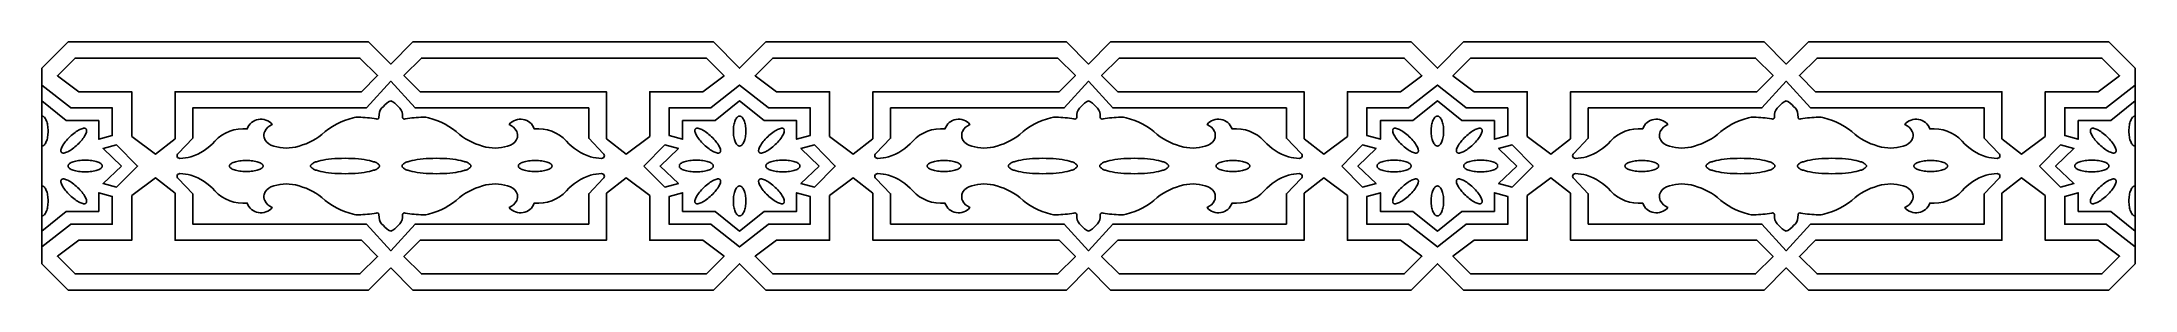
# Model space of a CAD drawing. Extents: x -296 to 296, y -35 to 35.
import ezdxf

# ---------------------------------------------------------------- set-up
doc = ezdxf.new("R2010")
doc.units = 0
doc.layers.add('LAYER_1', color=18, linetype='CONTINUOUS')

msp = doc.modelspace()

# ---------------------------------------------------------------- linework, layer by layer
at = {"layer": 'LAYER_1'}
for points in [[(-197.19, -28.74), (-203.45, -35), (-288.37, -35), (-295.78, -27.59), (-295.78, 27.59), (-288.37, 35), (-203.45, 35), (-197.19, 28.74), (-190.93, 35), (-106, 35), (-98.59, 27.59), (-91.18, 35), (-6.26, 35), (0, 28.74), (6.26, 35), (91.18, 35), (98.59, 27.59), (106, 35), (190.93, 35), (197.19, 28.74), (203.45, 35), (288.37, 35), (295.78, 27.59), (295.78, -27.59), (288.37, -35), (203.45, -35), (197.19, -28.74), (190.93, -35), (106, -35), (98.59, -27.59), (91.18, -35), (6.26, -35), (0, -28.74), (-6.26, -35), (-91.18, -35), (-98.59, -27.59), (-106, -35), (-190.93, -35)], [(-285.35, 20.93), (-270.38, 20.93), (-270.38, 8.36), (-263.69, 3.36), (-258.13, 7.7), (-258.13, 20.93), (-205.47, 20.93), (-200.91, 25.5), (-205.88, 30.46), (-286.41, 30.46), (-291.4, 25.47)], [(-188.91, 20.93), (-193.47, 25.5), (-188.5, 30.46), (-107.97, 30.46), (-102.98, 25.47), (-109.03, 20.93), (-124, 20.93), (-124, 8.36), (-130.69, 3.36), (-136.25, 7.7), (-136.25, 20.93)], [(-88.16, 20.93), (-73.19, 20.93), (-73.19, 8.36), (-66.5, 3.36), (-60.94, 7.7), (-60.94, 20.93), (-8.28, 20.93), (-3.72, 25.5), (-8.69, 30.46), (-89.22, 30.46), (-94.21, 25.47)], [(8.28, 20.93), (3.72, 25.5), (8.69, 30.46), (89.22, 30.46), (94.21, 25.47), (88.16, 20.93), (73.19, 20.93), (73.19, 8.36), (66.5, 3.36), (60.94, 7.7), (60.94, 20.93)], [(109.03, 20.93), (124, 20.93), (124, 8.36), (130.69, 3.36), (136.25, 7.7), (136.25, 20.93), (188.91, 20.93), (193.47, 25.5), (188.5, 30.46), (107.97, 30.46), (102.98, 25.47)], [(205.47, 20.93), (200.91, 25.5), (205.88, 30.46), (286.41, 30.46), (291.4, 25.47), (285.35, 20.93), (270.38, 20.93), (270.38, 8.36), (263.69, 3.36), (258.13, 7.7), (258.13, 20.93)], [(-90.5, 16.38), (-78.7, 16.38), (-78.7, 16.46), (-78.7, 8.59), (-82.5, 7.57), (-82.5, 12.82), (-91.68, 12.82), (-98.59, 18.37), (-105.51, 12.82), (-114.69, 12.82), (-114.69, 7.57), (-118.49, 8.59), (-118.49, 16.46), (-118.49, 16.38), (-106.68, 16.38), (-106.68, 16.46), (-98.59, 22.85), (-90.5, 16.46)], [(90.5, 16.38), (78.7, 16.38), (78.7, 16.46), (78.7, 8.59), (82.5, 7.57), (82.5, 12.82), (91.68, 12.82), (98.59, 18.37), (105.51, 12.82), (114.69, 12.82), (114.69, 7.57), (118.49, 8.59), (118.49, 16.38), (106.68, 16.38), (106.68, 16.46), (98.59, 22.85), (90.5, 16.46)], [(-98.59, 5.64), (-98.57, 5.64), (-98.48, 5.65), (-98.39, 5.66), (-98.3, 5.69), (-98.22, 5.73), (-98.14, 5.77), (-98.05, 5.83), (-97.97, 5.9), (-97.89, 5.97), (-97.74, 6.15), (-97.6, 6.36), (-97.47, 6.6), (-97.34, 6.88), (-97.23, 7.17), (-97.13, 7.5), (-97.04, 7.85), (-96.97, 8.21), (-96.91, 8.6), (-96.87, 9.01), (-96.84, 9.42), (-96.83, 9.85), (-96.84, 10.28), (-96.87, 10.7), (-96.91, 11.11), (-96.97, 11.49), (-97.04, 11.86), (-97.13, 12.21), (-97.23, 12.53), (-97.34, 12.83), (-97.47, 13.1), (-97.6, 13.35), (-97.74, 13.56), (-97.89, 13.73), (-97.97, 13.81), (-98.05, 13.88), (-98.14, 13.93), (-98.22, 13.98), (-98.3, 14.02), (-98.39, 14.04), (-98.48, 14.06), (-98.57, 14.07), (-98.59, 14.06), (-98.62, 14.07), (-98.71, 14.06), (-98.8, 14.04), (-98.88, 14.02), (-98.97, 13.98), (-99.05, 13.93), (-99.14, 13.88), (-99.22, 13.81), (-99.3, 13.73), (-99.45, 13.56), (-99.59, 13.35), (-99.72, 13.1), (-99.85, 12.83), (-99.96, 12.53), (-100.06, 12.21), (-100.14, 11.86), (-100.22, 11.49), (-100.28, 11.11), (-100.32, 10.7), (-100.35, 10.28), (-100.35, 9.85), (-100.35, 9.42), (-100.32, 9.01), (-100.28, 8.6), (-100.22, 8.21), (-100.14, 7.85), (-100.06, 7.5), (-99.96, 7.17), (-99.85, 6.88), (-99.72, 6.6), (-99.59, 6.36), (-99.45, 6.15), (-99.3, 5.97), (-99.22, 5.9), (-99.14, 5.83), (-99.05, 5.77), (-98.97, 5.73), (-98.88, 5.69), (-98.8, 5.66), (-98.71, 5.65), (-98.62, 5.64)], [(98.59, 5.64), (98.62, 5.64), (98.71, 5.65), (98.8, 5.66), (98.88, 5.69), (98.97, 5.73), (99.05, 5.77), (99.14, 5.83), (99.22, 5.9), (99.3, 5.97), (99.45, 6.15), (99.59, 6.36), (99.72, 6.6), (99.85, 6.88), (99.96, 7.17), (100.06, 7.5), (100.14, 7.85), (100.22, 8.21), (100.28, 8.6), (100.32, 9.01), (100.35, 9.42), (100.35, 9.85), (100.35, 10.28), (100.32, 10.7), (100.28, 11.11), (100.22, 11.49), (100.14, 11.86), (100.06, 12.21), (99.96, 12.53), (99.85, 12.83), (99.72, 13.1), (99.59, 13.35), (99.45, 13.56), (99.3, 13.73), (99.22, 13.81), (99.14, 13.88), (99.05, 13.93), (98.97, 13.98), (98.88, 14.02), (98.8, 14.04), (98.71, 14.06), (98.62, 14.07), (98.59, 14.06), (98.57, 14.07), (98.48, 14.06), (98.39, 14.04), (98.3, 14.02), (98.22, 13.98), (98.14, 13.93), (98.05, 13.88), (97.97, 13.81), (97.89, 13.73), (97.74, 13.56), (97.6, 13.35), (97.47, 13.1), (97.34, 12.83), (97.23, 12.53), (97.13, 12.21), (97.04, 11.86), (96.97, 11.49), (96.91, 11.11), (96.87, 10.7), (96.84, 10.28), (96.83, 9.85), (96.84, 9.42), (96.87, 9.01), (96.91, 8.6), (96.97, 8.21), (97.04, 7.85), (97.13, 7.5), (97.23, 7.17), (97.34, 6.88), (97.47, 6.6), (97.6, 6.36), (97.74, 6.15), (97.89, 5.97), (97.97, 5.9), (98.05, 5.83), (98.14, 5.77), (98.22, 5.73), (98.3, 5.69), (98.39, 5.66), (98.48, 5.65), (98.57, 5.64)], [(-287.85, 8.27), (-287.49, 8.61), (-287.12, 8.92), (-286.77, 9.21), (-286.41, 9.48), (-286.06, 9.72), (-285.72, 9.94), (-285.39, 10.13), (-285.08, 10.29), (-284.78, 10.42), (-284.5, 10.53), (-284.23, 10.6), (-283.99, 10.64), (-283.88, 10.65), (-283.78, 10.65), (-283.68, 10.64), (-283.59, 10.63), (-283.51, 10.6), (-283.43, 10.57), (-283.36, 10.52), (-283.3, 10.47), (-283.25, 10.41), (-283.21, 10.34), (-283.18, 10.26), (-283.16, 10.18), (-283.15, 10.08), (-283.14, 9.99), (-283.15, 9.88), (-283.16, 9.77), (-283.21, 9.53), (-283.3, 9.28), (-283.42, 9), (-283.57, 8.71), (-283.74, 8.4), (-283.95, 8.08), (-284.18, 7.75), (-284.44, 7.41), (-284.72, 7.07), (-285.03, 6.72), (-285.36, 6.38), (-285.71, 6.03), (-286.07, 5.7), (-286.43, 5.39), (-286.79, 5.1), (-287.14, 4.83), (-287.49, 4.59), (-287.83, 4.37), (-288.16, 4.18), (-288.48, 4.02), (-288.78, 3.88), (-289.06, 3.78), (-289.32, 3.71), (-289.56, 3.66), (-289.67, 3.65), (-289.77, 3.65), (-289.87, 3.66), (-289.96, 3.68), (-290.05, 3.71), (-290.12, 3.74), (-290.19, 3.79), (-290.25, 3.84), (-290.3, 3.9), (-290.34, 3.97), (-290.37, 4.05), (-290.39, 4.13), (-290.41, 4.22), (-290.41, 4.32), (-290.41, 4.43), (-290.39, 4.54), (-290.34, 4.77), (-290.25, 5.03), (-290.14, 5.31), (-289.99, 5.6), (-289.81, 5.91), (-289.6, 6.23), (-289.37, 6.56), (-289.11, 6.9), (-288.83, 7.24), (-288.52, 7.58), (-288.2, 7.93)], [(-273.31, 0), (-278.47, 4.92), (-274.67, 5.94), (-268.73, 0), (-274.67, -5.94), (-278.47, -4.92)], [(-125.64, 0), (-119.7, -5.94), (-115.9, -4.92), (-121.07, 0), (-115.9, 4.92), (-119.7, 5.94)], [(-106.53, 8.27), (-106.89, 8.61), (-107.25, 8.92), (-107.61, 9.21), (-107.97, 9.48), (-108.32, 9.72), (-108.66, 9.94), (-108.98, 10.13), (-109.3, 10.29), (-109.6, 10.42), (-109.88, 10.53), (-110.14, 10.6), (-110.38, 10.64), (-110.5, 10.65), (-110.6, 10.65), (-110.7, 10.64), (-110.79, 10.63), (-110.87, 10.6), (-110.95, 10.57), (-111.01, 10.52), (-111.07, 10.47), (-111.12, 10.41), (-111.16, 10.34), (-111.2, 10.26), (-111.22, 10.18), (-111.23, 10.08), (-111.24, 9.99), (-111.23, 9.88), (-111.22, 9.77), (-111.16, 9.53), (-111.08, 9.28), (-110.96, 9), (-110.81, 8.71), (-110.64, 8.4), (-110.43, 8.08), (-110.2, 7.75), (-109.94, 7.41), (-109.66, 7.07), (-109.35, 6.72), (-109.02, 6.38), (-108.67, 6.03), (-108.31, 5.7), (-107.95, 5.39), (-107.59, 5.1), (-107.24, 4.83), (-106.89, 4.59), (-106.55, 4.37), (-106.22, 4.18), (-105.9, 4.02), (-105.6, 3.88), (-105.32, 3.78), (-105.06, 3.71), (-104.82, 3.66), (-104.71, 3.65), (-104.6, 3.65), (-104.51, 3.66), (-104.42, 3.68), (-104.33, 3.71), (-104.26, 3.74), (-104.19, 3.79), (-104.13, 3.84), (-104.08, 3.9), (-104.04, 3.97), (-104.01, 4.05), (-103.99, 4.13), (-103.97, 4.22), (-103.97, 4.32), (-103.97, 4.43), (-103.99, 4.54), (-104.04, 4.77), (-104.13, 5.03), (-104.24, 5.31), (-104.39, 5.6), (-104.57, 5.91), (-104.77, 6.23), (-105.01, 6.56), (-105.27, 6.9), (-105.55, 7.24), (-105.85, 7.58), (-106.18, 7.93)], [(-90.66, 8.27), (-90.3, 8.61), (-89.94, 8.92), (-89.58, 9.21), (-89.22, 9.48), (-88.87, 9.72), (-88.53, 9.94), (-88.2, 10.13), (-87.89, 10.29), (-87.59, 10.42), (-87.31, 10.53), (-87.04, 10.6), (-86.8, 10.64), (-86.69, 10.65), (-86.59, 10.65), (-86.49, 10.64), (-86.4, 10.63), (-86.32, 10.6), (-86.24, 10.57), (-86.18, 10.52), (-86.12, 10.47), (-86.07, 10.41), (-86.02, 10.34), (-85.99, 10.26), (-85.97, 10.18), (-85.96, 10.08), (-85.95, 9.99), (-85.96, 9.88), (-85.97, 9.77), (-86.03, 9.53), (-86.11, 9.28), (-86.23, 9), (-86.38, 8.71), (-86.55, 8.4), (-86.76, 8.08), (-86.99, 7.75), (-87.25, 7.41), (-87.53, 7.07), (-87.84, 6.72), (-88.17, 6.38), (-88.52, 6.03), (-88.88, 5.7), (-89.24, 5.39), (-89.6, 5.1), (-89.95, 4.83), (-90.3, 4.59), (-90.64, 4.37), (-90.97, 4.18), (-91.29, 4.02), (-91.59, 3.88), (-91.87, 3.78), (-92.13, 3.71), (-92.37, 3.66), (-92.48, 3.65), (-92.58, 3.65), (-92.68, 3.66), (-92.77, 3.68), (-92.86, 3.71), (-92.93, 3.74), (-93, 3.79), (-93.06, 3.84), (-93.11, 3.9), (-93.15, 3.97), (-93.18, 4.05), (-93.2, 4.13), (-93.22, 4.22), (-93.22, 4.32), (-93.22, 4.43), (-93.2, 4.54), (-93.15, 4.77), (-93.06, 5.03), (-92.95, 5.31), (-92.8, 5.6), (-92.62, 5.91), (-92.42, 6.23), (-92.18, 6.56), (-91.92, 6.9), (-91.64, 7.24), (-91.33, 7.58), (-91.01, 7.93)], [(-76.12, 0), (-81.29, 4.92), (-77.48, 5.94), (-71.55, 0), (-77.48, -5.94), (-81.29, -4.92)], [(71.55, 0), (77.48, -5.94), (81.29, -4.92), (76.12, 0), (81.29, 4.92), (77.48, 5.94)], [(90.66, 8.27), (90.3, 8.61), (89.94, 8.92), (89.58, 9.21), (89.22, 9.48), (88.87, 9.72), (88.53, 9.94), (88.2, 10.13), (87.89, 10.29), (87.59, 10.42), (87.31, 10.53), (87.04, 10.6), (86.8, 10.64), (86.69, 10.65), (86.59, 10.65), (86.49, 10.64), (86.4, 10.63), (86.32, 10.6), (86.24, 10.57), (86.18, 10.52), (86.12, 10.47), (86.07, 10.41), (86.02, 10.34), (85.99, 10.26), (85.97, 10.18), (85.96, 10.08), (85.95, 9.99), (85.96, 9.88), (85.97, 9.77), (86.03, 9.53), (86.11, 9.28), (86.23, 9), (86.38, 8.71), (86.55, 8.4), (86.76, 8.08), (86.99, 7.75), (87.25, 7.41), (87.53, 7.07), (87.84, 6.72), (88.17, 6.38), (88.52, 6.03), (88.88, 5.7), (89.24, 5.39), (89.6, 5.1), (89.95, 4.83), (90.3, 4.59), (90.64, 4.37), (90.97, 4.18), (91.29, 4.02), (91.59, 3.88), (91.87, 3.78), (92.13, 3.71), (92.37, 3.66), (92.48, 3.65), (92.58, 3.65), (92.68, 3.66), (92.77, 3.68), (92.86, 3.71), (92.93, 3.74), (93, 3.79), (93.06, 3.84), (93.11, 3.9), (93.15, 3.97), (93.18, 4.05), (93.2, 4.13), (93.22, 4.22), (93.22, 4.32), (93.22, 4.43), (93.2, 4.54), (93.15, 4.77), (93.06, 5.03), (92.95, 5.31), (92.8, 5.6), (92.62, 5.91), (92.42, 6.23), (92.18, 6.56), (91.92, 6.9), (91.64, 7.24), (91.33, 7.58), (91.01, 7.93)], [(106.53, 8.27), (106.89, 8.61), (107.25, 8.92), (107.61, 9.21), (107.97, 9.48), (108.32, 9.72), (108.66, 9.94), (108.98, 10.13), (109.3, 10.29), (109.6, 10.42), (109.88, 10.53), (110.14, 10.6), (110.38, 10.64), (110.5, 10.65), (110.6, 10.65), (110.7, 10.64), (110.79, 10.63), (110.87, 10.6), (110.95, 10.57), (111.01, 10.52), (111.07, 10.47), (111.12, 10.41), (111.16, 10.34), (111.2, 10.26), (111.22, 10.18), (111.23, 10.08), (111.24, 9.99), (111.23, 9.88), (111.22, 9.77), (111.16, 9.53), (111.08, 9.28), (110.96, 9), (110.81, 8.71), (110.64, 8.4), (110.43, 8.08), (110.2, 7.75), (109.94, 7.41), (109.66, 7.07), (109.35, 6.72), (109.02, 6.38), (108.67, 6.03), (108.31, 5.7), (107.95, 5.39), (107.59, 5.1), (107.24, 4.83), (106.89, 4.59), (106.55, 4.37), (106.22, 4.18), (105.9, 4.02), (105.6, 3.88), (105.32, 3.78), (105.06, 3.71), (104.82, 3.66), (104.71, 3.65), (104.6, 3.65), (104.51, 3.66), (104.42, 3.68), (104.33, 3.71), (104.26, 3.74), (104.19, 3.79), (104.13, 3.84), (104.08, 3.9), (104.04, 3.97), (104.01, 4.05), (103.99, 4.13), (103.97, 4.22), (103.97, 4.32), (103.97, 4.43), (103.99, 4.54), (104.04, 4.77), (104.13, 5.03), (104.24, 5.31), (104.39, 5.6), (104.57, 5.91), (104.77, 6.23), (105.01, 6.56), (105.27, 6.9), (105.55, 7.24), (105.85, 7.58), (106.18, 7.93)], [(121.07, 0), (115.9, -4.92), (119.7, -5.94), (125.64, 0), (119.7, 5.94), (115.9, 4.92)], [(268.73, 0), (274.67, 5.94), (278.47, 4.92), (273.31, 0), (278.47, -4.92), (274.67, -5.94)], [(287.85, 8.27), (287.49, 8.61), (287.12, 8.92), (286.77, 9.21), (286.41, 9.48), (286.06, 9.72), (285.72, 9.94), (285.39, 10.13), (285.08, 10.29), (284.78, 10.42), (284.5, 10.53), (284.23, 10.6), (283.99, 10.64), (283.88, 10.65), (283.78, 10.65), (283.68, 10.64), (283.59, 10.63), (283.51, 10.6), (283.43, 10.57), (283.36, 10.52), (283.3, 10.47), (283.25, 10.41), (283.21, 10.34), (283.18, 10.26), (283.16, 10.18), (283.15, 10.08), (283.14, 9.99), (283.15, 9.88), (283.16, 9.77), (283.21, 9.53), (283.3, 9.28), (283.42, 9), (283.57, 8.71), (283.74, 8.4), (283.95, 8.08), (284.18, 7.75), (284.44, 7.41), (284.72, 7.07), (285.03, 6.72), (285.36, 6.38), (285.71, 6.03), (286.07, 5.7), (286.43, 5.39), (286.79, 5.1), (287.14, 4.83), (287.49, 4.59), (287.83, 4.37), (288.16, 4.18), (288.48, 4.02), (288.78, 3.88), (289.06, 3.78), (289.32, 3.71), (289.56, 3.66), (289.67, 3.65), (289.77, 3.65), (289.87, 3.66), (289.96, 3.68), (290.05, 3.71), (290.12, 3.74), (290.19, 3.79), (290.25, 3.84), (290.3, 3.9), (290.34, 3.97), (290.37, 4.05), (290.39, 4.13), (290.41, 4.22), (290.41, 4.32), (290.41, 4.43), (290.39, 4.54), (290.34, 4.77), (290.25, 5.03), (290.14, 5.31), (289.99, 5.6), (289.81, 5.91), (289.6, 6.23), (289.37, 6.56), (289.11, 6.9), (288.83, 7.24), (288.52, 7.58), (288.2, 7.93)], [(-288.33, 0), (-288.34, -0.08), (-288.33, -0.16), (-288.31, -0.24), (-288.28, -0.32), (-288.24, -0.39), (-288.19, -0.47), (-288.12, -0.54), (-288.05, -0.61), (-287.96, -0.69), (-287.76, -0.82), (-287.52, -0.95), (-287.24, -1.07), (-286.93, -1.18), (-286.59, -1.28), (-286.22, -1.37), (-285.82, -1.44), (-285.41, -1.51), (-284.96, -1.56), (-284.5, -1.6), (-284.03, -1.62), (-283.54, -1.63), (-283.05, -1.62), (-282.57, -1.6), (-282.11, -1.56), (-281.67, -1.51), (-281.25, -1.44), (-280.85, -1.37), (-280.48, -1.28), (-280.14, -1.18), (-279.83, -1.07), (-279.56, -0.95), (-279.32, -0.82), (-279.11, -0.69), (-279.03, -0.61), (-278.95, -0.54), (-278.89, -0.47), (-278.83, -0.39), (-278.79, -0.32), (-278.76, -0.24), (-278.74, -0.16), (-278.74, -0.08), (-278.74, 0), (-278.74, 0.08), (-278.74, 0.16), (-278.76, 0.24), (-278.79, 0.32), (-278.83, 0.39), (-278.89, 0.47), (-278.95, 0.54), (-279.03, 0.61), (-279.11, 0.69), (-279.32, 0.82), (-279.56, 0.95), (-279.83, 1.07), (-280.14, 1.18), (-280.48, 1.28), (-280.85, 1.37), (-281.25, 1.44), (-281.67, 1.51), (-282.11, 1.56), (-282.57, 1.6), (-283.05, 1.62), (-283.54, 1.63), (-284.03, 1.62), (-284.5, 1.6), (-284.96, 1.56), (-285.41, 1.51), (-285.82, 1.44), (-286.22, 1.37), (-286.59, 1.28), (-286.93, 1.18), (-287.24, 1.07), (-287.52, 0.95), (-287.76, 0.82), (-287.96, 0.69), (-288.05, 0.61), (-288.12, 0.54), (-288.19, 0.47), (-288.24, 0.39), (-288.28, 0.32), (-288.31, 0.24), (-288.33, 0.16), (-288.34, 0.08)], [(-242.78, 0), (-242.77, 0.08), (-242.75, 0.16), (-242.72, 0.24), (-242.68, 0.31), (-242.63, 0.39), (-242.57, 0.46), (-242.49, 0.53), (-242.4, 0.6), (-242.2, 0.74), (-241.96, 0.87), (-241.69, 0.99), (-241.38, 1.1), (-241.04, 1.2), (-240.68, 1.29), (-240.28, 1.36), (-239.87, 1.43), (-239.43, 1.48), (-238.97, 1.52), (-238.5, 1.54), (-238.01, 1.55), (-237.52, 1.54), (-237.05, 1.52), (-236.59, 1.48), (-236.15, 1.43), (-235.74, 1.36), (-235.34, 1.29), (-234.98, 1.2), (-234.64, 1.1), (-234.33, 0.99), (-234.06, 0.87), (-233.82, 0.74), (-233.62, 0.6), (-233.53, 0.53), (-233.46, 0.46), (-233.39, 0.39), (-233.34, 0.31), (-233.3, 0.24), (-233.27, 0.16), (-233.25, 0.08), (-233.24, 0), (-233.25, -0.08), (-233.27, -0.16), (-233.3, -0.24), (-233.34, -0.31), (-233.39, -0.39), (-233.46, -0.46), (-233.53, -0.53), (-233.62, -0.6), (-233.82, -0.74), (-234.06, -0.87), (-234.33, -0.99), (-234.64, -1.1), (-234.98, -1.2), (-235.34, -1.29), (-235.74, -1.36), (-236.15, -1.43), (-236.59, -1.48), (-237.05, -1.52), (-237.52, -1.54), (-238.01, -1.55), (-238.5, -1.54), (-238.97, -1.52), (-239.43, -1.48), (-239.87, -1.43), (-240.28, -1.36), (-240.68, -1.29), (-241.04, -1.2), (-241.38, -1.1), (-241.69, -0.99), (-241.96, -0.87), (-242.2, -0.74), (-242.4, -0.6), (-242.49, -0.53), (-242.57, -0.46), (-242.63, -0.39), (-242.68, -0.31), (-242.72, -0.24), (-242.75, -0.16), (-242.77, -0.08)], [(-219.83, 0), (-219.83, -0.01), (-219.82, -0.12), (-219.78, -0.23), (-219.72, -0.34), (-219.63, -0.44), (-219.52, -0.55), (-219.39, -0.65), (-219.24, -0.75), (-219.06, -0.85), (-218.87, -0.95), (-218.66, -1.04), (-218.42, -1.13), (-218.17, -1.22), (-217.9, -1.31), (-217.61, -1.39), (-216.98, -1.54), (-216.29, -1.68), (-215.54, -1.81), (-214.74, -1.91), (-213.89, -2.01), (-213, -2.08), (-212.06, -2.13), (-211.1, -2.16), (-210.11, -2.18), (-209.11, -2.16), (-208.15, -2.13), (-207.21, -2.08), (-206.32, -2.01), (-205.47, -1.91), (-204.67, -1.81), (-203.92, -1.68), (-203.23, -1.54), (-202.6, -1.39), (-202.31, -1.31), (-202.04, -1.22), (-201.79, -1.13), (-201.56, -1.04), (-201.34, -0.95), (-201.15, -0.85), (-200.97, -0.75), (-200.82, -0.65), (-200.69, -0.55), (-200.58, -0.44), (-200.49, -0.34), (-200.43, -0.23), (-200.39, -0.12), (-200.38, -0.01), (-200.38, 0), (-200.38, 0.01), (-200.39, 0.12), (-200.43, 0.23), (-200.49, 0.34), (-200.58, 0.44), (-200.69, 0.55), (-200.82, 0.65), (-200.97, 0.75), (-201.15, 0.85), (-201.34, 0.95), (-201.56, 1.04), (-201.79, 1.13), (-202.04, 1.22), (-202.31, 1.31), (-202.6, 1.39), (-203.23, 1.54), (-203.92, 1.68), (-204.67, 1.81), (-205.47, 1.91), (-206.32, 2.01), (-207.21, 2.08), (-208.15, 2.13), (-209.11, 2.16), (-210.11, 2.18), (-211.1, 2.16), (-212.06, 2.13), (-213, 2.08), (-213.89, 2.01), (-214.74, 1.91), (-215.54, 1.81), (-216.29, 1.68), (-216.98, 1.54), (-217.61, 1.39), (-217.9, 1.31), (-218.17, 1.22), (-218.42, 1.13), (-218.66, 1.04), (-218.87, 0.95), (-219.06, 0.85), (-219.24, 0.75), (-219.39, 0.65), (-219.52, 0.55), (-219.63, 0.44), (-219.72, 0.34), (-219.78, 0.23), (-219.82, 0.12), (-219.83, 0.01)], [(-194, 0), (-194, -0.01), (-193.98, -0.12), (-193.95, -0.23), (-193.88, -0.34), (-193.8, -0.44), (-193.69, -0.55), (-193.56, -0.65), (-193.41, -0.75), (-193.23, -0.85), (-193.04, -0.95), (-192.82, -1.04), (-192.59, -1.13), (-192.34, -1.22), (-192.06, -1.31), (-191.78, -1.39), (-191.15, -1.54), (-190.46, -1.68), (-189.71, -1.81), (-188.91, -1.91), (-188.06, -2.01), (-187.16, -2.08), (-186.23, -2.13), (-185.27, -2.16), (-184.27, -2.18), (-183.28, -2.16), (-182.31, -2.13), (-181.38, -2.08), (-180.49, -2.01), (-179.64, -1.91), (-178.84, -1.81), (-178.09, -1.68), (-177.4, -1.54), (-176.77, -1.39), (-176.48, -1.31), (-176.21, -1.22), (-175.96, -1.13), (-175.72, -1.04), (-175.51, -0.95), (-175.31, -0.85), (-175.14, -0.75), (-174.99, -0.65), (-174.86, -0.55), (-174.75, -0.44), (-174.66, -0.34), (-174.6, -0.23), (-174.56, -0.12), (-174.55, -0.01), (-174.55, 0), (-174.55, 0.01), (-174.56, 0.12), (-174.6, 0.23), (-174.66, 0.34), (-174.75, 0.44), (-174.86, 0.55), (-174.99, 0.65), (-175.14, 0.75), (-175.31, 0.85), (-175.51, 0.95), (-175.72, 1.04), (-175.96, 1.13), (-176.21, 1.22), (-176.48, 1.31), (-176.77, 1.39), (-177.4, 1.54), (-178.09, 1.68), (-178.84, 1.81), (-179.64, 1.91), (-180.49, 2.01), (-181.38, 2.08), (-182.31, 2.13), (-183.28, 2.16), (-184.27, 2.18), (-185.27, 2.16), (-186.23, 2.13), (-187.16, 2.08), (-188.06, 2.01), (-188.91, 1.91), (-189.71, 1.81), (-190.46, 1.68), (-191.15, 1.54), (-191.78, 1.39), (-192.06, 1.31), (-192.34, 1.22), (-192.59, 1.13), (-192.82, 1.04), (-193.04, 0.95), (-193.23, 0.85), (-193.41, 0.75), (-193.56, 0.65), (-193.69, 0.55), (-193.8, 0.44), (-193.88, 0.34), (-193.95, 0.23), (-193.98, 0.12), (-194, 0.01)], [(-161.14, 0), (-161.13, 0.08), (-161.11, 0.16), (-161.08, 0.24), (-161.04, 0.31), (-160.99, 0.39), (-160.92, 0.46), (-160.85, 0.53), (-160.76, 0.6), (-160.56, 0.74), (-160.32, 0.87), (-160.05, 0.99), (-159.74, 1.1), (-159.4, 1.2), (-159.03, 1.29), (-158.64, 1.36), (-158.22, 1.43), (-157.79, 1.48), (-157.33, 1.52), (-156.86, 1.54), (-156.37, 1.55), (-155.88, 1.54), (-155.41, 1.52), (-154.95, 1.48), (-154.51, 1.43), (-154.09, 1.36), (-153.7, 1.29), (-153.33, 1.2), (-153, 1.1), (-152.69, 0.99), (-152.41, 0.87), (-152.17, 0.74), (-151.97, 0.6), (-151.89, 0.53), (-151.81, 0.46), (-151.75, 0.39), (-151.7, 0.31), (-151.65, 0.24), (-151.62, 0.16), (-151.6, 0.08), (-151.6, 0), (-151.6, -0.08), (-151.62, -0.16), (-151.65, -0.24), (-151.7, -0.31), (-151.75, -0.39), (-151.81, -0.46), (-151.89, -0.53), (-151.97, -0.6), (-152.17, -0.74), (-152.41, -0.87), (-152.69, -0.99), (-153, -1.1), (-153.33, -1.2), (-153.7, -1.29), (-154.09, -1.36), (-154.51, -1.43), (-154.95, -1.48), (-155.41, -1.52), (-155.88, -1.54), (-156.37, -1.55), (-156.86, -1.54), (-157.33, -1.52), (-157.79, -1.48), (-158.22, -1.43), (-158.64, -1.36), (-159.03, -1.29), (-159.4, -1.2), (-159.74, -1.1), (-160.05, -0.99), (-160.32, -0.87), (-160.56, -0.74), (-160.76, -0.6), (-160.85, -0.53), (-160.92, -0.46), (-160.99, -0.39), (-161.04, -0.31), (-161.08, -0.24), (-161.11, -0.16), (-161.13, -0.08)], [(-115.63, 0), (-115.64, -0.08), (-115.63, -0.16), (-115.62, -0.24), (-115.59, -0.32), (-115.54, -0.39), (-115.49, -0.47), (-115.43, -0.54), (-115.35, -0.61), (-115.26, -0.69), (-115.06, -0.82), (-114.82, -0.95), (-114.55, -1.07), (-114.24, -1.18), (-113.89, -1.28), (-113.52, -1.37), (-113.13, -1.44), (-112.71, -1.51), (-112.27, -1.56), (-111.81, -1.6), (-111.33, -1.62), (-110.84, -1.63), (-110.35, -1.62), (-109.87, -1.6), (-109.41, -1.56), (-108.97, -1.51), (-108.55, -1.44), (-108.16, -1.37), (-107.79, -1.28), (-107.45, -1.18), (-107.14, -1.07), (-106.86, -0.95), (-106.62, -0.82), (-106.42, -0.69), (-106.33, -0.61), (-106.26, -0.54), (-106.19, -0.47), (-106.14, -0.39), (-106.1, -0.32), (-106.07, -0.24), (-106.05, -0.16), (-106.04, -0.08), (-106.05, 0), (-106.04, 0.08), (-106.05, 0.16), (-106.07, 0.24), (-106.1, 0.32), (-106.14, 0.39), (-106.19, 0.47), (-106.26, 0.54), (-106.33, 0.61), (-106.42, 0.69), (-106.62, 0.82), (-106.86, 0.95), (-107.14, 1.07), (-107.45, 1.18), (-107.79, 1.28), (-108.16, 1.37), (-108.55, 1.44), (-108.97, 1.51), (-109.41, 1.56), (-109.87, 1.6), (-110.35, 1.62), (-110.84, 1.63), (-111.33, 1.62), (-111.81, 1.6), (-112.27, 1.56), (-112.71, 1.51), (-113.13, 1.44), (-113.52, 1.37), (-113.89, 1.28), (-114.24, 1.18), (-114.55, 1.07), (-114.82, 0.95), (-115.06, 0.82), (-115.26, 0.69), (-115.35, 0.61), (-115.43, 0.54), (-115.49, 0.47), (-115.54, 0.39), (-115.59, 0.32), (-115.62, 0.24), (-115.63, 0.16), (-115.64, 0.08)], [(-91.14, 0), (-91.15, -0.08), (-91.14, -0.16), (-91.12, -0.24), (-91.09, -0.32), (-91.05, -0.39), (-91, -0.47), (-90.93, -0.54), (-90.86, -0.61), (-90.77, -0.69), (-90.57, -0.82), (-90.33, -0.95), (-90.05, -1.07), (-89.74, -1.18), (-89.4, -1.28), (-89.03, -1.37), (-88.64, -1.44), (-88.22, -1.51), (-87.78, -1.56), (-87.32, -1.6), (-86.84, -1.62), (-86.35, -1.63), (-85.86, -1.62), (-85.38, -1.6), (-84.92, -1.56), (-84.48, -1.51), (-84.06, -1.44), (-83.66, -1.37), (-83.29, -1.28), (-82.95, -1.18), (-82.64, -1.07), (-82.37, -0.95), (-82.13, -0.82), (-81.93, -0.69), (-81.84, -0.61), (-81.76, -0.54), (-81.7, -0.47), (-81.65, -0.39), (-81.6, -0.32), (-81.57, -0.24), (-81.55, -0.16), (-81.55, -0.08), (-81.55, 0), (-81.55, 0.08), (-81.55, 0.16), (-81.57, 0.24), (-81.6, 0.32), (-81.65, 0.39), (-81.7, 0.47), (-81.76, 0.54), (-81.84, 0.61), (-81.93, 0.69), (-82.13, 0.82), (-82.37, 0.95), (-82.64, 1.07), (-82.95, 1.18), (-83.29, 1.28), (-83.66, 1.37), (-84.06, 1.44), (-84.48, 1.51), (-84.92, 1.56), (-85.38, 1.6), (-85.86, 1.62), (-86.35, 1.63), (-86.84, 1.62), (-87.32, 1.6), (-87.78, 1.56), (-88.22, 1.51), (-88.64, 1.44), (-89.03, 1.37), (-89.4, 1.28), (-89.74, 1.18), (-90.05, 1.07), (-90.33, 0.95), (-90.57, 0.82), (-90.77, 0.69), (-90.86, 0.61), (-90.93, 0.54), (-91, 0.47), (-91.05, 0.39), (-91.09, 0.32), (-91.12, 0.24), (-91.14, 0.16), (-91.15, 0.08)], [(-45.59, 0), (-45.58, 0.08), (-45.57, 0.16), (-45.54, 0.24), (-45.49, 0.31), (-45.44, 0.39), (-45.38, 0.46), (-45.3, 0.53), (-45.22, 0.6), (-45.01, 0.74), (-44.78, 0.87), (-44.5, 0.99), (-44.19, 1.1), (-43.85, 1.2), (-43.49, 1.29), (-43.09, 1.36), (-42.68, 1.43), (-42.24, 1.48), (-41.78, 1.52), (-41.31, 1.54), (-40.82, 1.55), (-40.33, 1.54), (-39.86, 1.52), (-39.4, 1.48), (-38.97, 1.43), (-38.55, 1.36), (-38.16, 1.29), (-37.79, 1.2), (-37.45, 1.1), (-37.14, 0.99), (-36.87, 0.87), (-36.63, 0.74), (-36.43, 0.6), (-36.34, 0.53), (-36.27, 0.46), (-36.2, 0.39), (-36.15, 0.31), (-36.11, 0.24), (-36.08, 0.16), (-36.06, 0.08), (-36.05, 0), (-36.06, -0.08), (-36.08, -0.16), (-36.11, -0.24), (-36.15, -0.31), (-36.2, -0.39), (-36.27, -0.46), (-36.34, -0.53), (-36.43, -0.6), (-36.63, -0.74), (-36.87, -0.87), (-37.14, -0.99), (-37.45, -1.1), (-37.79, -1.2), (-38.16, -1.29), (-38.55, -1.36), (-38.97, -1.43), (-39.4, -1.48), (-39.86, -1.52), (-40.33, -1.54), (-40.82, -1.55), (-41.31, -1.54), (-41.78, -1.52), (-42.24, -1.48), (-42.68, -1.43), (-43.09, -1.36), (-43.49, -1.29), (-43.85, -1.2), (-44.19, -1.1), (-44.5, -0.99), (-44.78, -0.87), (-45.01, -0.74), (-45.22, -0.6), (-45.3, -0.53), (-45.38, -0.46), (-45.44, -0.39), (-45.49, -0.31), (-45.54, -0.24), (-45.57, -0.16), (-45.58, -0.08)], [(-22.64, 0), (-22.64, -0.01), (-22.63, -0.12), (-22.59, -0.23), (-22.53, -0.34), (-22.44, -0.44), (-22.33, -0.55), (-22.2, -0.65), (-22.05, -0.75), (-21.88, -0.85), (-21.68, -0.95), (-21.47, -1.04), (-21.23, -1.13), (-20.98, -1.22), (-20.71, -1.31), (-20.42, -1.39), (-19.79, -1.54), (-19.1, -1.68), (-18.35, -1.81), (-17.55, -1.91), (-16.7, -2.01), (-15.81, -2.08), (-14.88, -2.13), (-13.91, -2.16), (-12.92, -2.18), (-11.92, -2.16), (-10.96, -2.13), (-10.02, -2.08), (-9.13, -2.01), (-8.28, -1.91), (-7.48, -1.81), (-6.73, -1.68), (-6.04, -1.54), (-5.41, -1.39), (-5.12, -1.31), (-4.85, -1.22), (-4.6, -1.13), (-4.37, -1.04), (-4.15, -0.95), (-3.96, -0.85), (-3.78, -0.75), (-3.63, -0.65), (-3.5, -0.55), (-3.39, -0.44), (-3.3, -0.34), (-3.24, -0.23), (-3.21, -0.12), (-3.19, -0.01), (-3.19, 0), (-3.19, 0.01), (-3.21, 0.12), (-3.24, 0.23), (-3.3, 0.34), (-3.39, 0.44), (-3.5, 0.55), (-3.63, 0.65), (-3.78, 0.75), (-3.96, 0.85), (-4.15, 0.95), (-4.37, 1.04), (-4.6, 1.13), (-4.85, 1.22), (-5.12, 1.31), (-5.41, 1.39), (-6.04, 1.54), (-6.73, 1.68), (-7.48, 1.81), (-8.28, 1.91), (-9.13, 2.01), (-10.02, 2.08), (-10.96, 2.13), (-11.92, 2.16), (-12.92, 2.18), (-13.91, 2.16), (-14.88, 2.13), (-15.81, 2.08), (-16.7, 2.01), (-17.55, 1.91), (-18.35, 1.81), (-19.1, 1.68), (-19.79, 1.54), (-20.42, 1.39), (-20.71, 1.31), (-20.98, 1.22), (-21.23, 1.13), (-21.47, 1.04), (-21.68, 0.95), (-21.88, 0.85), (-22.05, 0.75), (-22.2, 0.65), (-22.33, 0.55), (-22.44, 0.44), (-22.53, 0.34), (-22.59, 0.23), (-22.63, 0.12), (-22.64, 0.01)], [(3.19, 0), (3.19, -0.01), (3.21, -0.12), (3.24, -0.23), (3.3, -0.34), (3.39, -0.44), (3.5, -0.55), (3.63, -0.65), (3.78, -0.75), (3.96, -0.85), (4.15, -0.95), (4.37, -1.04), (4.6, -1.13), (4.85, -1.22), (5.12, -1.31), (5.41, -1.39), (6.04, -1.54), (6.73, -1.68), (7.48, -1.81), (8.28, -1.91), (9.13, -2.01), (10.02, -2.08), (10.96, -2.13), (11.92, -2.16), (12.92, -2.18), (13.91, -2.16), (14.88, -2.13), (15.81, -2.08), (16.7, -2.01), (17.55, -1.91), (18.35, -1.81), (19.1, -1.68), (19.79, -1.54), (20.42, -1.39), (20.71, -1.31), (20.98, -1.22), (21.23, -1.13), (21.47, -1.04), (21.68, -0.95), (21.88, -0.85), (22.05, -0.75), (22.2, -0.65), (22.33, -0.55), (22.44, -0.44), (22.53, -0.34), (22.59, -0.23), (22.63, -0.12), (22.64, -0.01), (22.64, 0), (22.64, 0.01), (22.63, 0.12), (22.59, 0.23), (22.53, 0.34), (22.44, 0.44), (22.33, 0.55), (22.2, 0.65), (22.05, 0.75), (21.88, 0.85), (21.68, 0.95), (21.47, 1.04), (21.23, 1.13), (20.98, 1.22), (20.71, 1.31), (20.42, 1.39), (19.79, 1.54), (19.1, 1.68), (18.35, 1.81), (17.55, 1.91), (16.7, 2.01), (15.81, 2.08), (14.88, 2.13), (13.91, 2.16), (12.92, 2.18), (11.92, 2.16), (10.96, 2.13), (10.02, 2.08), (9.13, 2.01), (8.28, 1.91), (7.48, 1.81), (6.73, 1.68), (6.04, 1.54), (5.41, 1.39), (5.12, 1.31), (4.85, 1.22), (4.6, 1.13), (4.37, 1.04), (4.15, 0.95), (3.96, 0.85), (3.78, 0.75), (3.63, 0.65), (3.5, 0.55), (3.39, 0.44), (3.3, 0.34), (3.24, 0.23), (3.21, 0.12), (3.19, 0.01)], [(36.05, 0), (36.06, 0.08), (36.08, 0.16), (36.11, 0.24), (36.15, 0.31), (36.2, 0.39), (36.27, 0.46), (36.34, 0.53), (36.43, 0.6), (36.63, 0.74), (36.87, 0.87), (37.14, 0.99), (37.45, 1.1), (37.79, 1.2), (38.16, 1.29), (38.55, 1.36), (38.97, 1.43), (39.4, 1.48), (39.86, 1.52), (40.33, 1.54), (40.82, 1.55), (41.31, 1.54), (41.78, 1.52), (42.24, 1.48), (42.68, 1.43), (43.09, 1.36), (43.49, 1.29), (43.85, 1.2), (44.19, 1.1), (44.5, 0.99), (44.78, 0.87), (45.01, 0.74), (45.22, 0.6), (45.3, 0.53), (45.38, 0.46), (45.44, 0.39), (45.49, 0.31), (45.54, 0.24), (45.57, 0.16), (45.58, 0.08), (45.59, 0), (45.58, -0.08), (45.57, -0.16), (45.54, -0.24), (45.49, -0.31), (45.44, -0.39), (45.38, -0.46), (45.3, -0.53), (45.22, -0.6), (45.01, -0.74), (44.78, -0.87), (44.5, -0.99), (44.19, -1.1), (43.85, -1.2), (43.49, -1.29), (43.09, -1.36), (42.68, -1.43), (42.24, -1.48), (41.78, -1.52), (41.31, -1.54), (40.82, -1.55), (40.33, -1.54), (39.86, -1.52), (39.4, -1.48), (38.97, -1.43), (38.55, -1.36), (38.16, -1.29), (37.79, -1.2), (37.45, -1.1), (37.14, -0.99), (36.87, -0.87), (36.63, -0.74), (36.43, -0.6), (36.34, -0.53), (36.27, -0.46), (36.2, -0.39), (36.15, -0.31), (36.11, -0.24), (36.08, -0.16), (36.06, -0.08)], [(81.55, 0), (81.55, -0.08), (81.55, -0.16), (81.57, -0.24), (81.6, -0.32), (81.65, -0.39), (81.7, -0.47), (81.76, -0.54), (81.84, -0.61), (81.93, -0.69), (82.13, -0.82), (82.37, -0.95), (82.64, -1.07), (82.95, -1.18), (83.29, -1.28), (83.66, -1.37), (84.06, -1.44), (84.48, -1.51), (84.92, -1.56), (85.38, -1.6), (85.86, -1.62), (86.35, -1.63), (86.84, -1.62), (87.32, -1.6), (87.78, -1.56), (88.22, -1.51), (88.64, -1.44), (89.03, -1.37), (89.4, -1.28), (89.74, -1.18), (90.05, -1.07), (90.33, -0.95), (90.57, -0.82), (90.77, -0.69), (90.86, -0.61), (90.93, -0.54), (91, -0.47), (91.05, -0.39), (91.09, -0.32), (91.12, -0.24), (91.14, -0.16), (91.15, -0.08), (91.14, 0), (91.15, 0.08), (91.14, 0.16), (91.12, 0.24), (91.09, 0.32), (91.05, 0.39), (91, 0.47), (90.93, 0.54), (90.86, 0.61), (90.77, 0.69), (90.57, 0.82), (90.33, 0.95), (90.05, 1.07), (89.74, 1.18), (89.4, 1.28), (89.03, 1.37), (88.64, 1.44), (88.22, 1.51), (87.78, 1.56), (87.32, 1.6), (86.84, 1.62), (86.35, 1.63), (85.86, 1.62), (85.38, 1.6), (84.92, 1.56), (84.48, 1.51), (84.06, 1.44), (83.66, 1.37), (83.29, 1.28), (82.95, 1.18), (82.64, 1.07), (82.37, 0.95), (82.13, 0.82), (81.93, 0.69), (81.84, 0.61), (81.76, 0.54), (81.7, 0.47), (81.65, 0.39), (81.6, 0.32), (81.57, 0.24), (81.55, 0.16), (81.55, 0.08)], [(106.05, 0), (106.04, -0.08), (106.05, -0.16), (106.07, -0.24), (106.1, -0.32), (106.14, -0.39), (106.19, -0.47), (106.26, -0.54), (106.33, -0.61), (106.42, -0.69), (106.62, -0.82), (106.86, -0.95), (107.14, -1.07), (107.45, -1.18), (107.79, -1.28), (108.16, -1.37), (108.55, -1.44), (108.97, -1.51), (109.41, -1.56), (109.87, -1.6), (110.35, -1.62), (110.84, -1.63), (111.33, -1.62), (111.81, -1.6), (112.27, -1.56), (112.71, -1.51), (113.13, -1.44), (113.52, -1.37), (113.89, -1.28), (114.24, -1.18), (114.55, -1.07), (114.82, -0.95), (115.06, -0.82), (115.26, -0.69), (115.35, -0.61), (115.43, -0.54), (115.49, -0.47), (115.54, -0.39), (115.59, -0.32), (115.62, -0.24), (115.63, -0.16), (115.64, -0.08), (115.63, 0), (115.64, 0.08), (115.63, 0.16), (115.62, 0.24), (115.59, 0.32), (115.54, 0.39), (115.49, 0.47), (115.43, 0.54), (115.35, 0.61), (115.26, 0.69), (115.06, 0.82), (114.82, 0.95), (114.55, 1.07), (114.24, 1.18), (113.89, 1.28), (113.52, 1.37), (113.13, 1.44), (112.71, 1.51), (112.27, 1.56), (111.81, 1.6), (111.33, 1.62), (110.84, 1.63), (110.35, 1.62), (109.87, 1.6), (109.41, 1.56), (108.97, 1.51), (108.55, 1.44), (108.16, 1.37), (107.79, 1.28), (107.45, 1.18), (107.14, 1.07), (106.86, 0.95), (106.62, 0.82), (106.42, 0.69), (106.33, 0.61), (106.26, 0.54), (106.19, 0.47), (106.14, 0.39), (106.1, 0.32), (106.07, 0.24), (106.05, 0.16), (106.04, 0.08)], [(151.6, 0), (151.6, 0.08), (151.62, 0.16), (151.65, 0.24), (151.7, 0.31), (151.75, 0.39), (151.81, 0.46), (151.89, 0.53), (151.97, 0.6), (152.17, 0.74), (152.41, 0.87), (152.69, 0.99), (153, 1.1), (153.33, 1.2), (153.7, 1.29), (154.09, 1.36), (154.51, 1.43), (154.95, 1.48), (155.41, 1.52), (155.88, 1.54), (156.37, 1.55), (156.86, 1.54), (157.33, 1.52), (157.79, 1.48), (158.22, 1.43), (158.64, 1.36), (159.03, 1.29), (159.4, 1.2), (159.74, 1.1), (160.05, 0.99), (160.32, 0.87), (160.56, 0.74), (160.76, 0.6), (160.85, 0.53), (160.92, 0.46), (160.99, 0.39), (161.04, 0.31), (161.08, 0.24), (161.11, 0.16), (161.13, 0.08), (161.14, 0), (161.13, -0.08), (161.11, -0.16), (161.08, -0.24), (161.04, -0.31), (160.99, -0.39), (160.92, -0.46), (160.85, -0.53), (160.76, -0.6), (160.56, -0.74), (160.32, -0.87), (160.05, -0.99), (159.74, -1.1), (159.4, -1.2), (159.03, -1.29), (158.64, -1.36), (158.22, -1.43), (157.79, -1.48), (157.33, -1.52), (156.86, -1.54), (156.37, -1.55), (155.88, -1.54), (155.41, -1.52), (154.95, -1.48), (154.51, -1.43), (154.09, -1.36), (153.7, -1.29), (153.33, -1.2), (153, -1.1), (152.69, -0.99), (152.41, -0.87), (152.17, -0.74), (151.97, -0.6), (151.89, -0.53), (151.81, -0.46), (151.75, -0.39), (151.7, -0.31), (151.65, -0.24), (151.62, -0.16), (151.6, -0.08)], [(174.55, 0), (174.55, -0.01), (174.56, -0.12), (174.6, -0.23), (174.66, -0.34), (174.75, -0.44), (174.86, -0.55), (174.99, -0.65), (175.14, -0.75), (175.31, -0.85), (175.51, -0.95), (175.72, -1.04), (175.96, -1.13), (176.21, -1.22), (176.48, -1.31), (176.77, -1.39), (177.4, -1.54), (178.09, -1.68), (178.84, -1.81), (179.64, -1.91), (180.49, -2.01), (181.38, -2.08), (182.31, -2.13), (183.28, -2.16), (184.27, -2.18), (185.27, -2.16), (186.23, -2.13), (187.16, -2.08), (188.06, -2.01), (188.91, -1.91), (189.71, -1.81), (190.46, -1.68), (191.15, -1.54), (191.78, -1.39), (192.06, -1.31), (192.34, -1.22), (192.59, -1.13), (192.82, -1.04), (193.04, -0.95), (193.23, -0.85), (193.41, -0.75), (193.56, -0.65), (193.69, -0.55), (193.8, -0.44), (193.88, -0.34), (193.95, -0.23), (193.98, -0.12), (194, -0.01), (194, 0), (194, 0.01), (193.98, 0.12), (193.95, 0.23), (193.88, 0.34), (193.8, 0.44), (193.69, 0.55), (193.56, 0.65), (193.41, 0.75), (193.23, 0.85), (193.04, 0.95), (192.82, 1.04), (192.59, 1.13), (192.34, 1.22), (192.06, 1.31), (191.78, 1.39), (191.15, 1.54), (190.46, 1.68), (189.71, 1.81), (188.91, 1.91), (188.06, 2.01), (187.16, 2.08), (186.23, 2.13), (185.27, 2.16), (184.27, 2.18), (183.28, 2.16), (182.31, 2.13), (181.38, 2.08), (180.49, 2.01), (179.64, 1.91), (178.84, 1.81), (178.09, 1.68), (177.4, 1.54), (176.77, 1.39), (176.48, 1.31), (176.21, 1.22), (175.96, 1.13), (175.72, 1.04), (175.51, 0.95), (175.31, 0.85), (175.14, 0.75), (174.99, 0.65), (174.86, 0.55), (174.75, 0.44), (174.66, 0.34), (174.6, 0.23), (174.56, 0.12), (174.55, 0.01)], [(200.38, 0), (200.38, -0.01), (200.39, -0.12), (200.43, -0.23), (200.49, -0.34), (200.58, -0.44), (200.69, -0.55), (200.82, -0.65), (200.97, -0.75), (201.15, -0.85), (201.34, -0.95), (201.56, -1.04), (201.79, -1.13), (202.04, -1.22), (202.31, -1.31), (202.6, -1.39), (203.23, -1.54), (203.92, -1.68), (204.67, -1.81), (205.47, -1.91), (206.32, -2.01), (207.21, -2.08), (208.15, -2.13), (209.11, -2.16), (210.11, -2.18), (211.1, -2.16), (212.06, -2.13), (213, -2.08), (213.89, -2.01), (214.74, -1.91), (215.54, -1.81), (216.29, -1.68), (216.98, -1.54), (217.61, -1.39), (217.9, -1.31), (218.17, -1.22), (218.42, -1.13), (218.66, -1.04), (218.87, -0.95), (219.06, -0.85), (219.24, -0.75), (219.39, -0.65), (219.52, -0.55), (219.63, -0.44), (219.72, -0.34), (219.78, -0.23), (219.82, -0.12), (219.83, -0.01), (219.83, 0), (219.83, 0.01), (219.82, 0.12), (219.78, 0.23), (219.72, 0.34), (219.63, 0.44), (219.52, 0.55), (219.39, 0.65), (219.24, 0.75), (219.06, 0.85), (218.87, 0.95), (218.66, 1.04), (218.42, 1.13), (218.17, 1.22), (217.9, 1.31), (217.61, 1.39), (216.98, 1.54), (216.29, 1.68), (215.54, 1.81), (214.74, 1.91), (213.89, 2.01), (213, 2.08), (212.06, 2.13), (211.1, 2.16), (210.11, 2.18), (209.11, 2.16), (208.15, 2.13), (207.21, 2.08), (206.32, 2.01), (205.47, 1.91), (204.67, 1.81), (203.92, 1.68), (203.23, 1.54), (202.6, 1.39), (202.31, 1.31), (202.04, 1.22), (201.79, 1.13), (201.56, 1.04), (201.34, 0.95), (201.15, 0.85), (200.97, 0.75), (200.82, 0.65), (200.69, 0.55), (200.58, 0.44), (200.49, 0.34), (200.43, 0.23), (200.39, 0.12), (200.38, 0.01)], [(233.24, 0), (233.25, 0.08), (233.27, 0.16), (233.3, 0.24), (233.34, 0.31), (233.39, 0.39), (233.46, 0.46), (233.53, 0.53), (233.62, 0.6), (233.82, 0.74), (234.06, 0.87), (234.33, 0.99), (234.64, 1.1), (234.98, 1.2), (235.34, 1.29), (235.74, 1.36), (236.15, 1.43), (236.59, 1.48), (237.05, 1.52), (237.52, 1.54), (238.01, 1.55), (238.5, 1.54), (238.97, 1.52), (239.43, 1.48), (239.87, 1.43), (240.28, 1.36), (240.68, 1.29), (241.04, 1.2), (241.38, 1.1), (241.69, 0.99), (241.96, 0.87), (242.2, 0.74), (242.4, 0.6), (242.49, 0.53), (242.57, 0.46), (242.63, 0.39), (242.68, 0.31), (242.72, 0.24), (242.75, 0.16), (242.77, 0.08), (242.78, 0), (242.77, -0.08), (242.75, -0.16), (242.72, -0.24), (242.68, -0.31), (242.63, -0.39), (242.57, -0.46), (242.49, -0.53), (242.4, -0.6), (242.2, -0.74), (241.96, -0.87), (241.69, -0.99), (241.38, -1.1), (241.04, -1.2), (240.68, -1.29), (240.28, -1.36), (239.87, -1.43), (239.43, -1.48), (238.97, -1.52), (238.5, -1.54), (238.01, -1.55), (237.52, -1.54), (237.05, -1.52), (236.59, -1.48), (236.15, -1.43), (235.74, -1.36), (235.34, -1.29), (234.98, -1.2), (234.64, -1.1), (234.33, -0.99), (234.06, -0.87), (233.82, -0.74), (233.62, -0.6), (233.53, -0.53), (233.46, -0.46), (233.39, -0.39), (233.34, -0.31), (233.3, -0.24), (233.27, -0.16), (233.25, -0.08)], [(278.74, 0), (278.74, -0.08), (278.74, -0.16), (278.76, -0.24), (278.79, -0.32), (278.83, -0.39), (278.89, -0.47), (278.95, -0.54), (279.03, -0.61), (279.11, -0.69), (279.32, -0.82), (279.56, -0.95), (279.83, -1.07), (280.14, -1.18), (280.48, -1.28), (280.85, -1.37), (281.25, -1.44), (281.67, -1.51), (282.11, -1.56), (282.57, -1.6), (283.05, -1.62), (283.54, -1.63), (284.03, -1.62), (284.5, -1.6), (284.96, -1.56), (285.41, -1.51), (285.82, -1.44), (286.22, -1.37), (286.59, -1.28), (286.93, -1.18), (287.24, -1.07), (287.52, -0.95), (287.76, -0.82), (287.96, -0.69), (288.05, -0.61), (288.12, -0.54), (288.19, -0.47), (288.24, -0.39), (288.28, -0.32), (288.31, -0.24), (288.33, -0.16), (288.34, -0.08), (288.33, 0), (288.34, 0.08), (288.33, 0.16), (288.31, 0.24), (288.28, 0.32), (288.24, 0.39), (288.19, 0.47), (288.12, 0.54), (288.05, 0.61), (287.96, 0.69), (287.76, 0.82), (287.52, 0.95), (287.24, 1.07), (286.93, 1.18), (286.59, 1.28), (286.22, 1.37), (285.82, 1.44), (285.41, 1.51), (284.96, 1.56), (284.5, 1.6), (284.03, 1.62), (283.54, 1.63), (283.05, 1.62), (282.57, 1.6), (282.11, 1.56), (281.67, 1.51), (281.25, 1.44), (280.85, 1.37), (280.48, 1.28), (280.14, 1.18), (279.83, 1.07), (279.56, 0.95), (279.32, 0.82), (279.11, 0.69), (279.03, 0.61), (278.95, 0.54), (278.89, 0.47), (278.83, 0.39), (278.79, 0.32), (278.76, 0.24), (278.74, 0.16), (278.74, 0.08)], [(-285.35, -20.93), (-270.38, -20.93), (-270.38, -8.36), (-263.69, -3.36), (-258.13, -7.7), (-258.13, -20.93), (-205.47, -20.93), (-200.91, -25.5), (-205.88, -30.46), (-286.41, -30.46), (-291.4, -25.47)], [(-287.85, -8.27), (-287.49, -8.61), (-287.12, -8.92), (-286.77, -9.21), (-286.41, -9.48), (-286.06, -9.72), (-285.72, -9.94), (-285.39, -10.13), (-285.08, -10.29), (-284.78, -10.42), (-284.5, -10.53), (-284.23, -10.6), (-283.99, -10.64), (-283.88, -10.65), (-283.78, -10.65), (-283.68, -10.64), (-283.59, -10.63), (-283.51, -10.6), (-283.43, -10.57), (-283.36, -10.52), (-283.3, -10.47), (-283.25, -10.41), (-283.21, -10.34), (-283.18, -10.26), (-283.16, -10.18), (-283.15, -10.08), (-283.14, -9.99), (-283.15, -9.88), (-283.16, -9.77), (-283.21, -9.53), (-283.3, -9.28), (-283.42, -9), (-283.57, -8.71), (-283.74, -8.4), (-283.95, -8.08), (-284.18, -7.75), (-284.44, -7.41), (-284.72, -7.07), (-285.03, -6.72), (-285.36, -6.38), (-285.71, -6.03), (-286.07, -5.7), (-286.43, -5.39), (-286.79, -5.1), (-287.14, -4.83), (-287.49, -4.59), (-287.83, -4.37), (-288.16, -4.18), (-288.48, -4.02), (-288.78, -3.88), (-289.06, -3.78), (-289.32, -3.71), (-289.56, -3.66), (-289.67, -3.66), (-289.77, -3.66), (-289.87, -3.66), (-289.96, -3.68), (-290.05, -3.71), (-290.12, -3.74), (-290.19, -3.79), (-290.25, -3.84), (-290.3, -3.9), (-290.34, -3.97), (-290.37, -4.05), (-290.39, -4.13), (-290.41, -4.22), (-290.41, -4.32), (-290.41, -4.43), (-290.39, -4.54), (-290.34, -4.77), (-290.25, -5.03), (-290.14, -5.31), (-289.99, -5.6), (-289.81, -5.91), (-289.6, -6.23), (-289.37, -6.56), (-289.11, -6.9), (-288.83, -7.24), (-288.52, -7.58), (-288.2, -7.93)], [(-188.91, -20.93), (-193.47, -25.5), (-188.5, -30.46), (-107.97, -30.46), (-102.98, -25.47), (-109.03, -20.93), (-124, -20.93), (-124, -8.36), (-130.69, -3.36), (-136.25, -7.7), (-136.25, -20.93)], [(-106.53, -8.27), (-106.89, -8.61), (-107.25, -8.92), (-107.61, -9.21), (-107.97, -9.48), (-108.32, -9.72), (-108.66, -9.94), (-108.98, -10.13), (-109.3, -10.29), (-109.6, -10.42), (-109.88, -10.53), (-110.14, -10.6), (-110.38, -10.64), (-110.5, -10.65), (-110.6, -10.65), (-110.7, -10.64), (-110.79, -10.63), (-110.87, -10.6), (-110.95, -10.57), (-111.01, -10.52), (-111.07, -10.47), (-111.12, -10.41), (-111.16, -10.34), (-111.2, -10.26), (-111.22, -10.18), (-111.23, -10.08), (-111.24, -9.99), (-111.23, -9.88), (-111.22, -9.77), (-111.16, -9.53), (-111.08, -9.28), (-110.96, -9), (-110.81, -8.71), (-110.64, -8.4), (-110.43, -8.08), (-110.2, -7.75), (-109.94, -7.41), (-109.66, -7.07), (-109.35, -6.72), (-109.02, -6.38), (-108.67, -6.03), (-108.31, -5.7), (-107.95, -5.39), (-107.59, -5.1), (-107.24, -4.83), (-106.89, -4.59), (-106.55, -4.37), (-106.22, -4.18), (-105.9, -4.02), (-105.6, -3.88), (-105.32, -3.78), (-105.06, -3.71), (-104.82, -3.66), (-104.71, -3.66), (-104.6, -3.66), (-104.51, -3.66), (-104.42, -3.68), (-104.33, -3.71), (-104.26, -3.74), (-104.19, -3.79), (-104.13, -3.84), (-104.08, -3.9), (-104.04, -3.97), (-104.01, -4.05), (-103.99, -4.13), (-103.97, -4.22), (-103.97, -4.32), (-103.97, -4.43), (-103.99, -4.54), (-104.04, -4.77), (-104.13, -5.03), (-104.24, -5.31), (-104.39, -5.6), (-104.57, -5.91), (-104.77, -6.23), (-105.01, -6.56), (-105.27, -6.9), (-105.55, -7.24), (-105.85, -7.58), (-106.18, -7.93)], [(-98.59, -14.06), (-98.57, -14.07), (-98.48, -14.06), (-98.39, -14.04), (-98.3, -14.02), (-98.22, -13.98), (-98.14, -13.93), (-98.05, -13.88), (-97.97, -13.81), (-97.89, -13.73), (-97.74, -13.56), (-97.6, -13.35), (-97.47, -13.1), (-97.34, -12.83), (-97.23, -12.53), (-97.13, -12.21), (-97.04, -11.86), (-96.97, -11.49), (-96.91, -11.11), (-96.87, -10.7), (-96.84, -10.28), (-96.83, -9.85), (-96.84, -9.42), (-96.87, -9.01), (-96.91, -8.6), (-96.97, -8.21), (-97.04, -7.85), (-97.13, -7.5), (-97.23, -7.17), (-97.34, -6.88), (-97.47, -6.6), (-97.6, -6.36), (-97.74, -6.15), (-97.89, -5.97), (-97.97, -5.9), (-98.05, -5.83), (-98.14, -5.77), (-98.22, -5.73), (-98.3, -5.69), (-98.39, -5.66), (-98.48, -5.65), (-98.57, -5.64), (-98.59, -5.64), (-98.62, -5.64), (-98.71, -5.65), (-98.8, -5.66), (-98.88, -5.69), (-98.97, -5.73), (-99.05, -5.77), (-99.14, -5.83), (-99.22, -5.9), (-99.3, -5.97), (-99.45, -6.15), (-99.59, -6.36), (-99.72, -6.6), (-99.85, -6.88), (-99.96, -7.17), (-100.06, -7.5), (-100.14, -7.85), (-100.22, -8.21), (-100.28, -8.6), (-100.32, -9.01), (-100.35, -9.42), (-100.35, -9.85), (-100.35, -10.28), (-100.32, -10.7), (-100.28, -11.11), (-100.22, -11.49), (-100.14, -11.86), (-100.06, -12.21), (-99.96, -12.53), (-99.85, -12.83), (-99.72, -13.1), (-99.59, -13.35), (-99.45, -13.56), (-99.3, -13.73), (-99.22, -13.81), (-99.14, -13.88), (-99.05, -13.93), (-98.97, -13.98), (-98.88, -14.02), (-98.8, -14.04), (-98.71, -14.06), (-98.62, -14.07)], [(-88.16, -20.93), (-73.19, -20.93), (-73.19, -8.36), (-66.5, -3.36), (-60.94, -7.7), (-60.94, -20.93), (-8.28, -20.93), (-3.72, -25.5), (-8.69, -30.46), (-89.22, -30.46), (-94.21, -25.47)], [(-90.66, -8.27), (-90.3, -8.61), (-89.94, -8.92), (-89.58, -9.21), (-89.22, -9.48), (-88.87, -9.72), (-88.53, -9.94), (-88.2, -10.13), (-87.89, -10.29), (-87.59, -10.42), (-87.31, -10.53), (-87.04, -10.6), (-86.8, -10.64), (-86.69, -10.65), (-86.59, -10.65), (-86.49, -10.64), (-86.4, -10.63), (-86.32, -10.6), (-86.24, -10.57), (-86.18, -10.52), (-86.12, -10.47), (-86.07, -10.41), (-86.02, -10.34), (-85.99, -10.26), (-85.97, -10.18), (-85.96, -10.08), (-85.95, -9.99), (-85.96, -9.88), (-85.97, -9.77), (-86.03, -9.53), (-86.11, -9.28), (-86.23, -9), (-86.38, -8.71), (-86.55, -8.4), (-86.76, -8.08), (-86.99, -7.75), (-87.25, -7.41), (-87.53, -7.07), (-87.84, -6.72), (-88.17, -6.38), (-88.52, -6.03), (-88.88, -5.7), (-89.24, -5.39), (-89.6, -5.1), (-89.95, -4.83), (-90.3, -4.59), (-90.64, -4.37), (-90.97, -4.18), (-91.29, -4.02), (-91.59, -3.88), (-91.87, -3.78), (-92.13, -3.71), (-92.37, -3.66), (-92.48, -3.66), (-92.58, -3.66), (-92.68, -3.66), (-92.77, -3.68), (-92.86, -3.71), (-92.93, -3.74), (-93, -3.79), (-93.06, -3.84), (-93.11, -3.9), (-93.15, -3.97), (-93.18, -4.05), (-93.2, -4.13), (-93.22, -4.22), (-93.22, -4.32), (-93.22, -4.43), (-93.2, -4.54), (-93.15, -4.77), (-93.06, -5.03), (-92.95, -5.31), (-92.8, -5.6), (-92.62, -5.91), (-92.42, -6.23), (-92.18, -6.56), (-91.92, -6.9), (-91.64, -7.24), (-91.33, -7.58), (-91.01, -7.93)], [(8.28, -20.93), (3.72, -25.5), (8.69, -30.46), (89.22, -30.46), (94.21, -25.47), (88.16, -20.93), (73.19, -20.93), (73.19, -8.36), (66.5, -3.36), (60.94, -7.7), (60.94, -20.93)], [(90.66, -8.27), (90.3, -8.61), (89.94, -8.92), (89.58, -9.21), (89.22, -9.48), (88.87, -9.72), (88.53, -9.94), (88.2, -10.13), (87.89, -10.29), (87.59, -10.42), (87.31, -10.53), (87.04, -10.6), (86.8, -10.64), (86.69, -10.65), (86.59, -10.65), (86.49, -10.64), (86.4, -10.63), (86.32, -10.6), (86.24, -10.57), (86.18, -10.52), (86.12, -10.47), (86.07, -10.41), (86.02, -10.34), (85.99, -10.26), (85.97, -10.18), (85.96, -10.08), (85.95, -9.99), (85.96, -9.88), (85.97, -9.77), (86.03, -9.53), (86.11, -9.28), (86.23, -9), (86.38, -8.71), (86.55, -8.4), (86.76, -8.08), (86.99, -7.75), (87.25, -7.41), (87.53, -7.07), (87.84, -6.72), (88.17, -6.38), (88.52, -6.03), (88.88, -5.7), (89.24, -5.39), (89.6, -5.1), (89.95, -4.83), (90.3, -4.59), (90.64, -4.37), (90.97, -4.18), (91.29, -4.02), (91.59, -3.88), (91.87, -3.78), (92.13, -3.71), (92.37, -3.66), (92.48, -3.66), (92.58, -3.66), (92.68, -3.66), (92.77, -3.68), (92.86, -3.71), (92.93, -3.74), (93, -3.79), (93.06, -3.84), (93.11, -3.9), (93.15, -3.97), (93.18, -4.05), (93.2, -4.13), (93.22, -4.22), (93.22, -4.32), (93.22, -4.43), (93.2, -4.54), (93.15, -4.77), (93.06, -5.03), (92.95, -5.31), (92.8, -5.6), (92.62, -5.91), (92.42, -6.23), (92.18, -6.56), (91.92, -6.9), (91.64, -7.24), (91.33, -7.58), (91.01, -7.93)], [(98.59, -14.06), (98.62, -14.07), (98.71, -14.06), (98.8, -14.04), (98.88, -14.02), (98.97, -13.98), (99.05, -13.93), (99.14, -13.88), (99.22, -13.81), (99.3, -13.73), (99.45, -13.56), (99.59, -13.35), (99.72, -13.1), (99.85, -12.83), (99.96, -12.53), (100.06, -12.21), (100.14, -11.86), (100.22, -11.49), (100.28, -11.11), (100.32, -10.7), (100.35, -10.28), (100.35, -9.85), (100.35, -9.42), (100.32, -9.01), (100.28, -8.6), (100.22, -8.21), (100.14, -7.85), (100.06, -7.5), (99.96, -7.17), (99.85, -6.88), (99.72, -6.6), (99.59, -6.36), (99.45, -6.15), (99.3, -5.97), (99.22, -5.9), (99.14, -5.83), (99.05, -5.77), (98.97, -5.73), (98.88, -5.69), (98.8, -5.66), (98.71, -5.65), (98.62, -5.64), (98.59, -5.64), (98.57, -5.64), (98.48, -5.65), (98.39, -5.66), (98.3, -5.69), (98.22, -5.73), (98.14, -5.77), (98.05, -5.83), (97.97, -5.9), (97.89, -5.97), (97.74, -6.15), (97.6, -6.36), (97.47, -6.6), (97.34, -6.88), (97.23, -7.17), (97.13, -7.5), (97.04, -7.85), (96.97, -8.21), (96.91, -8.6), (96.87, -9.01), (96.84, -9.42), (96.83, -9.85), (96.84, -10.28), (96.87, -10.7), (96.91, -11.11), (96.97, -11.49), (97.04, -11.86), (97.13, -12.21), (97.23, -12.53), (97.34, -12.83), (97.47, -13.1), (97.6, -13.35), (97.74, -13.56), (97.89, -13.73), (97.97, -13.81), (98.05, -13.88), (98.14, -13.93), (98.22, -13.98), (98.3, -14.02), (98.39, -14.04), (98.48, -14.06), (98.57, -14.07)], [(109.03, -20.93), (124, -20.93), (124, -8.36), (130.69, -3.36), (136.25, -7.7), (136.25, -20.93), (188.91, -20.93), (193.47, -25.5), (188.5, -30.46), (107.97, -30.46), (102.98, -25.47)], [(106.53, -8.27), (106.89, -8.61), (107.25, -8.92), (107.61, -9.21), (107.97, -9.48), (108.32, -9.72), (108.66, -9.94), (108.98, -10.13), (109.3, -10.29), (109.6, -10.42), (109.88, -10.53), (110.14, -10.6), (110.38, -10.64), (110.5, -10.65), (110.6, -10.65), (110.7, -10.64), (110.79, -10.63), (110.87, -10.6), (110.95, -10.57), (111.01, -10.52), (111.07, -10.47), (111.12, -10.41), (111.16, -10.34), (111.2, -10.26), (111.22, -10.18), (111.23, -10.08), (111.24, -9.99), (111.23, -9.88), (111.22, -9.77), (111.16, -9.53), (111.08, -9.28), (110.96, -9), (110.81, -8.71), (110.64, -8.4), (110.43, -8.08), (110.2, -7.75), (109.94, -7.41), (109.66, -7.07), (109.35, -6.72), (109.02, -6.38), (108.67, -6.03), (108.31, -5.7), (107.95, -5.39), (107.59, -5.1), (107.24, -4.83), (106.89, -4.59), (106.55, -4.37), (106.22, -4.18), (105.9, -4.02), (105.6, -3.88), (105.32, -3.78), (105.06, -3.71), (104.82, -3.66), (104.71, -3.66), (104.6, -3.66), (104.51, -3.66), (104.42, -3.68), (104.33, -3.71), (104.26, -3.74), (104.19, -3.79), (104.13, -3.84), (104.08, -3.9), (104.04, -3.97), (104.01, -4.05), (103.99, -4.13), (103.97, -4.22), (103.97, -4.32), (103.97, -4.43), (103.99, -4.54), (104.04, -4.77), (104.13, -5.03), (104.24, -5.31), (104.39, -5.6), (104.57, -5.91), (104.77, -6.23), (105.01, -6.56), (105.27, -6.9), (105.55, -7.24), (105.85, -7.58), (106.18, -7.93)], [(205.47, -20.93), (200.91, -25.5), (205.88, -30.46), (286.41, -30.46), (291.4, -25.47), (285.35, -20.93), (270.38, -20.93), (270.38, -8.36), (263.69, -3.36), (258.13, -7.7), (258.13, -20.93)], [(287.85, -8.27), (287.49, -8.61), (287.12, -8.92), (286.77, -9.21), (286.41, -9.48), (286.06, -9.72), (285.72, -9.94), (285.39, -10.13), (285.08, -10.29), (284.78, -10.42), (284.5, -10.53), (284.23, -10.6), (283.99, -10.64), (283.88, -10.65), (283.78, -10.65), (283.68, -10.64), (283.59, -10.63), (283.51, -10.6), (283.43, -10.57), (283.36, -10.52), (283.3, -10.47), (283.25, -10.41), (283.21, -10.34), (283.18, -10.26), (283.16, -10.18), (283.15, -10.08), (283.14, -9.99), (283.15, -9.88), (283.16, -9.77), (283.21, -9.53), (283.3, -9.28), (283.42, -9), (283.57, -8.71), (283.74, -8.4), (283.95, -8.08), (284.18, -7.75), (284.44, -7.41), (284.72, -7.07), (285.03, -6.72), (285.36, -6.38), (285.71, -6.03), (286.07, -5.7), (286.43, -5.39), (286.79, -5.1), (287.14, -4.83), (287.49, -4.59), (287.83, -4.37), (288.16, -4.18), (288.48, -4.02), (288.78, -3.88), (289.06, -3.78), (289.32, -3.71), (289.56, -3.66), (289.67, -3.66), (289.77, -3.66), (289.87, -3.66), (289.96, -3.68), (290.05, -3.71), (290.12, -3.74), (290.19, -3.79), (290.25, -3.84), (290.3, -3.9), (290.34, -3.97), (290.37, -4.05), (290.39, -4.13), (290.41, -4.22), (290.41, -4.32), (290.41, -4.43), (290.39, -4.54), (290.34, -4.77), (290.25, -5.03), (290.14, -5.31), (289.99, -5.6), (289.81, -5.91), (289.6, -6.23), (289.37, -6.56), (289.11, -6.9), (288.83, -7.24), (288.52, -7.58), (288.2, -7.93)], [(-118.49, -16.46), (-118.49, -8.59), (-114.69, -7.57), (-114.69, -12.82), (-105.51, -12.82), (-98.59, -18.37), (-91.68, -12.82), (-82.5, -12.82), (-82.5, -7.57), (-78.7, -8.59), (-78.7, -16.46), (-78.7, -16.38), (-90.5, -16.38), (-90.5, -16.46), (-98.59, -22.85), (-106.68, -16.46), (-106.68, -16.38), (-118.49, -16.38)], [(90.5, -16.38), (78.7, -16.38), (78.7, -16.46), (78.7, -8.59), (82.5, -7.57), (82.5, -12.82), (91.68, -12.82), (98.59, -18.37), (105.51, -12.82), (114.69, -12.82), (114.69, -7.57), (118.49, -8.59), (118.49, -16.46), (118.49, -16.38), (106.68, -16.38), (106.68, -16.46), (98.59, -22.85), (90.5, -16.46)], [(295.78, -18.37), (288.87, -12.82), (279.69, -12.82), (279.69, -7.57), (275.89, -8.59), (275.89, -16.46), (275.89, -16.38), (287.69, -16.38), (287.69, -16.46), (295.78, -22.85)]]:
    msp.add_lwpolyline(points, close=True, dxfattribs=at)
for points in [[(-197.19, 18.43, -0.111087), (-195.11, 16.76, -0.231354), (-193.88, 14.5), (-193.87, 13.71, 0.5328), (-193.08, 13.27, -0.040195), (-188.08, 13.78, -0.145069), (-186.56, 13.55, -0.138235), (-177.76, 8.84, 0.102796), (-170.27, 5.35, 0.150854), (-163.35, 5.9, 0.222052), (-161.41, 8, 0.147541), (-161.57, 9.75, 0.154646), (-163.69, 11.74, -0.581215), (-156.62, 10.46, -0.231144), (-147.52, 7.05, 0.139088), (-140.71, 2.59, 0.067925), (-137.61, 2.14, 0.741538), (-137.12, 3.52), (-141.24, 7.85), (-141.24, 16.39), (-190.33, 16.39), (-190.33, 16.37), (-197.19, 23.9), (-204.05, 16.37), (-204.05, 16.39), (-253.14, 16.39), (-253.14, 7.85), (-257.26, 3.52, 0.741538), (-256.77, 2.14, 0.067925), (-253.67, 2.59, 0.139088), (-246.86, 7.05, -0.231144), (-237.76, 10.46, -0.581215), (-230.69, 11.74, 0.154646), (-232.81, 9.75, 0.147541), (-232.97, 8, 0.222052), (-231.03, 5.9, 0.150854), (-224.1, 5.35, 0.102796), (-216.62, 8.84, -0.138235), (-207.82, 13.55, -0.145069), (-206.3, 13.78, -0.040195), (-201.3, 13.27, 0.5328), (-200.51, 13.71), (-200.5, 14.5, -0.231354), (-199.27, 16.76, -0.111087)], [(0, 18.43, -0.111087), (2.08, 16.76, -0.231354), (3.31, 14.5), (3.32, 13.71, 0.5328), (4.11, 13.27, -0.040195), (9.11, 13.78, -0.145069), (10.63, 13.55, -0.138235), (19.43, 8.84, 0.102796), (26.91, 5.35, 0.150854), (33.84, 5.9, 0.222052), (35.78, 8, 0.147541), (35.62, 9.75, 0.154646), (33.5, 11.74, -0.581215), (40.57, 10.46, -0.231144), (49.67, 7.05, 0.139088), (56.48, 2.59, 0.067925), (59.58, 2.14, 0.741538), (60.07, 3.52), (55.95, 7.85), (55.95, 16.39), (6.86, 16.39), (6.86, 16.37), (0, 23.9), (-6.86, 16.37), (-6.86, 16.39), (-55.95, 16.39), (-55.95, 7.85), (-60.07, 3.52, 0.741538), (-59.58, 2.14, 0.067925), (-56.48, 2.59, 0.139088), (-49.67, 7.05, -0.231144), (-40.57, 10.46, -0.581215), (-33.5, 11.74, 0.154646), (-35.62, 9.75, 0.147541), (-35.78, 8, 0.222052), (-33.84, 5.9, 0.150854), (-26.91, 5.35, 0.102796), (-19.43, 8.84, -0.138235), (-10.63, 13.55, -0.145069), (-9.11, 13.78, -0.040195), (-4.11, 13.27, 0.5328), (-3.32, 13.71), (-3.31, 14.5, -0.231354), (-2.08, 16.76, -0.111087)], [(197.19, 18.43, -0.111087), (199.27, 16.76, -0.231354), (200.5, 14.5), (200.51, 13.71, 0.5328), (201.3, 13.27, -0.040195), (206.3, 13.78, -0.145069), (207.82, 13.55, -0.138235), (216.62, 8.84, 0.102796), (224.1, 5.35, 0.150854), (231.03, 5.9, 0.222052), (232.97, 8, 0.147541), (232.81, 9.75, 0.154646), (230.69, 11.74, -0.581215), (237.76, 10.46, -0.231144), (246.86, 7.05, 0.139088), (253.67, 2.59, 0.067925), (256.77, 2.14, 0.741538), (257.26, 3.52), (253.14, 7.85), (253.14, 16.39), (204.05, 16.39), (204.05, 16.37), (197.19, 23.9), (190.33, 16.37), (190.33, 16.39), (141.24, 16.39), (141.24, 7.85), (137.12, 3.52, 0.741538), (137.61, 2.14, 0.067925), (140.71, 2.59, 0.139088), (147.52, 7.05, -0.231144), (156.62, 10.46, -0.581215), (163.69, 11.74, 0.154646), (161.57, 9.75, 0.147541), (161.41, 8, 0.222052), (163.35, 5.9, 0.150854), (170.27, 5.35, 0.102796), (177.76, 8.84, -0.138235), (186.56, 13.55, -0.145069), (188.08, 13.78, -0.040195), (193.08, 13.27, 0.5328), (193.87, 13.71), (193.88, 14.5, -0.231354), (195.11, 16.76, -0.111087)], [(-197.19, -18.43, 0.111087), (-195.11, -16.76, 0.231354), (-193.88, -14.5), (-193.87, -13.71, -0.5328), (-193.08, -13.27, 0.040195), (-188.08, -13.78, 0.145069), (-186.56, -13.55, 0.138235), (-177.76, -8.84, -0.102796), (-170.27, -5.35, -0.150854), (-163.35, -5.9, -0.222052), (-161.41, -8, -0.147541), (-161.57, -9.75, -0.154646), (-163.69, -11.74, 0.581215), (-156.62, -10.46, 0.231144), (-147.52, -7.05, -0.139088), (-140.71, -2.59, -0.067925), (-137.61, -2.14, -0.741538), (-137.12, -3.52), (-141.24, -7.85), (-141.24, -16.39), (-190.33, -16.39), (-190.33, -16.37), (-197.19, -23.9), (-204.05, -16.37), (-204.05, -16.39), (-253.14, -16.39), (-253.14, -7.85), (-257.26, -3.52, -0.741538), (-256.77, -2.14, -0.067925), (-253.67, -2.59, -0.139088), (-246.86, -7.05, 0.231144), (-237.76, -10.46, 0.581215), (-230.69, -11.74, -0.154646), (-232.81, -9.75, -0.147541), (-232.97, -8, -0.222052), (-231.03, -5.9, -0.150854), (-224.1, -5.35, -0.102796), (-216.62, -8.84, 0.138235), (-207.82, -13.55, 0.145069), (-206.3, -13.78, 0.040195), (-201.3, -13.27, -0.5328), (-200.51, -13.71), (-200.5, -14.5, 0.231354), (-199.27, -16.76, 0.111087)], [(0, -18.43, -0.111087), (-2.08, -16.76, -0.231354), (-3.31, -14.5), (-3.32, -13.71, 0.5328), (-4.11, -13.27, -0.040195), (-9.11, -13.78, -0.145069), (-10.63, -13.55, -0.138235), (-19.43, -8.84, 0.102796), (-26.91, -5.35, 0.150854), (-33.84, -5.9, 0.222052), (-35.78, -8, 0.147541), (-35.62, -9.75, 0.154646), (-33.5, -11.74, -0.581215), (-40.57, -10.46, -0.231144), (-49.67, -7.05, 0.139088), (-56.48, -2.59, 0.067925), (-59.58, -2.14, 0.741538), (-60.07, -3.52), (-55.95, -7.85), (-55.95, -16.39), (-6.86, -16.39), (-6.86, -16.37), (0, -23.9), (6.86, -16.37), (6.86, -16.39), (55.95, -16.39), (55.95, -7.85), (60.07, -3.52, 0.741538), (59.58, -2.14, 0.067925), (56.48, -2.59, 0.139088), (49.67, -7.05, -0.231144), (40.57, -10.46, -0.581215), (33.5, -11.74, 0.154646), (35.62, -9.75, 0.147541), (35.78, -8, 0.222052), (33.84, -5.9, 0.150854), (26.91, -5.35, 0.102796), (19.43, -8.84, -0.138235), (10.63, -13.55, -0.145069), (9.11, -13.78, -0.040195), (4.11, -13.27, 0.5328), (3.32, -13.71), (3.31, -14.5, -0.231354), (2.08, -16.76, -0.111087)], [(197.19, -18.43, -0.111087), (195.11, -16.76, -0.231354), (193.88, -14.5), (193.87, -13.71, 0.5328), (193.08, -13.27, -0.040195), (188.08, -13.78, -0.145069), (186.56, -13.55, -0.138235), (177.76, -8.84, 0.102796), (170.27, -5.35, 0.150854), (163.35, -5.9, 0.222052), (161.41, -8, 0.147541), (161.57, -9.75, 0.154646), (163.69, -11.74, -0.581215), (156.62, -10.46, -0.231144), (147.52, -7.05, 0.139088), (140.71, -2.59, 0.067925), (137.61, -2.14, 0.741538), (137.12, -3.52), (141.24, -7.85), (141.24, -16.39), (190.33, -16.39), (190.33, -16.37), (197.19, -23.9), (204.05, -16.37), (204.05, -16.39), (253.14, -16.39), (253.14, -7.85), (257.26, -3.52, 0.741538), (256.77, -2.14, 0.067925), (253.67, -2.59, 0.139088), (246.86, -7.05, -0.231144), (237.76, -10.46, -0.581215), (230.69, -11.74, 0.154646), (232.81, -9.75, 0.147541), (232.97, -8, 0.222052), (231.03, -5.9, 0.150854), (224.1, -5.35, 0.102796), (216.62, -8.84, -0.138235), (207.82, -13.55, -0.145069), (206.3, -13.78, -0.040195), (201.3, -13.27, 0.5328), (200.51, -13.71), (200.5, -14.5, -0.231354), (199.27, -16.76, -0.111087)]]:
    msp.add_lwpolyline(points, format="xyb", close=True, dxfattribs=at)
for points in [[(-287.69, 16.46), (-295.78, 22.85)], [(-295.78, 18.37), (-288.87, 12.82), (-279.69, 12.82), (-279.69, 7.57), (-275.89, 8.59), (-275.89, 16.46)], [(295.78, 22.85), (287.69, 16.46), (287.69, 16.38), (275.89, 16.38), (275.89, 16.46), (275.89, 8.59), (279.69, 7.57), (279.69, 12.82), (288.87, 12.82), (295.78, 18.37)], [(-295.78, 14.06), (-295.76, 14.07), (-295.67, 14.06), (-295.58, 14.04), (-295.49, 14.02), (-295.41, 13.98), (-295.32, 13.93), (-295.24, 13.88), (-295.16, 13.81), (-295.08, 13.73), (-294.93, 13.56), (-294.79, 13.35), (-294.66, 13.1), (-294.53, 12.83), (-294.42, 12.53), (-294.32, 12.21), (-294.23, 11.86), (-294.16, 11.49), (-294.1, 11.11), (-294.06, 10.7), (-294.03, 10.28), (-294.02, 9.85), (-294.03, 9.42), (-294.06, 9.01), (-294.1, 8.6), (-294.16, 8.21), (-294.23, 7.85), (-294.32, 7.5), (-294.42, 7.17), (-294.53, 6.88), (-294.66, 6.6), (-294.79, 6.36), (-294.93, 6.15), (-295.08, 5.97), (-295.16, 5.9), (-295.24, 5.83), (-295.32, 5.77), (-295.41, 5.73), (-295.49, 5.69), (-295.58, 5.66), (-295.67, 5.65), (-295.76, 5.64), (-295.78, 5.64)], [(-275.89, 16.38), (-287.69, 16.38)], [(295.78, 14.06), (295.76, 14.07), (295.67, 14.06), (295.58, 14.04), (295.49, 14.02), (295.41, 13.98), (295.32, 13.93), (295.24, 13.88), (295.16, 13.81), (295.08, 13.73), (294.93, 13.56), (294.79, 13.35), (294.66, 13.1), (294.53, 12.83), (294.42, 12.53), (294.32, 12.21), (294.23, 11.86), (294.16, 11.49), (294.1, 11.11), (294.06, 10.7), (294.03, 10.28), (294.02, 9.85), (294.03, 9.42), (294.06, 9.01), (294.1, 8.6), (294.16, 8.21), (294.23, 7.85), (294.32, 7.5), (294.42, 7.17), (294.53, 6.88), (294.66, 6.6), (294.79, 6.36), (294.93, 6.15), (295.08, 5.97), (295.16, 5.9), (295.24, 5.83), (295.32, 5.77), (295.41, 5.73), (295.49, 5.69), (295.58, 5.66), (295.67, 5.65), (295.76, 5.64), (295.78, 5.64)], [(-295.78, -14.06), (-295.76, -14.07), (-295.67, -14.06), (-295.58, -14.04), (-295.49, -14.02), (-295.41, -13.98), (-295.32, -13.93), (-295.24, -13.88), (-295.16, -13.81), (-295.08, -13.73), (-294.93, -13.56), (-294.79, -13.35), (-294.66, -13.1), (-294.53, -12.83), (-294.42, -12.53), (-294.32, -12.21), (-294.23, -11.86), (-294.16, -11.49), (-294.1, -11.11), (-294.06, -10.7), (-294.03, -10.28), (-294.02, -9.85), (-294.03, -9.42), (-294.06, -9.01), (-294.1, -8.6), (-294.16, -8.21), (-294.23, -7.85), (-294.32, -7.5), (-294.42, -7.17), (-294.53, -6.88), (-294.66, -6.6), (-294.79, -6.36), (-294.93, -6.15), (-295.08, -5.97), (-295.16, -5.9), (-295.24, -5.83), (-295.32, -5.77), (-295.41, -5.73), (-295.49, -5.69), (-295.58, -5.66), (-295.67, -5.65), (-295.76, -5.64), (-295.78, -5.64)], [(295.78, -14.06), (295.76, -14.07), (295.67, -14.06), (295.58, -14.04), (295.49, -14.02), (295.41, -13.98), (295.32, -13.93), (295.24, -13.88), (295.16, -13.81), (295.08, -13.73), (294.93, -13.56), (294.79, -13.35), (294.66, -13.1), (294.53, -12.83), (294.42, -12.53), (294.32, -12.21), (294.23, -11.86), (294.16, -11.49), (294.1, -11.11), (294.06, -10.7), (294.03, -10.28), (294.02, -9.85), (294.03, -9.42), (294.06, -9.01), (294.1, -8.6), (294.16, -8.21), (294.23, -7.85), (294.32, -7.5), (294.42, -7.17), (294.53, -6.88), (294.66, -6.6), (294.79, -6.36), (294.93, -6.15), (295.08, -5.97), (295.16, -5.9), (295.24, -5.83), (295.32, -5.77), (295.41, -5.73), (295.49, -5.69), (295.58, -5.66), (295.67, -5.65), (295.76, -5.64), (295.78, -5.64)], [(-295.78, -22.85), (-287.69, -16.46), (-287.69, -16.38), (-275.89, -16.38), (-275.89, -16.46), (-275.89, -8.59), (-279.69, -7.57), (-279.69, -12.82), (-288.87, -12.82), (-295.78, -18.37)]]:
    msp.add_lwpolyline(points, dxfattribs=at)

doc.saveas('drawing.dxf')
